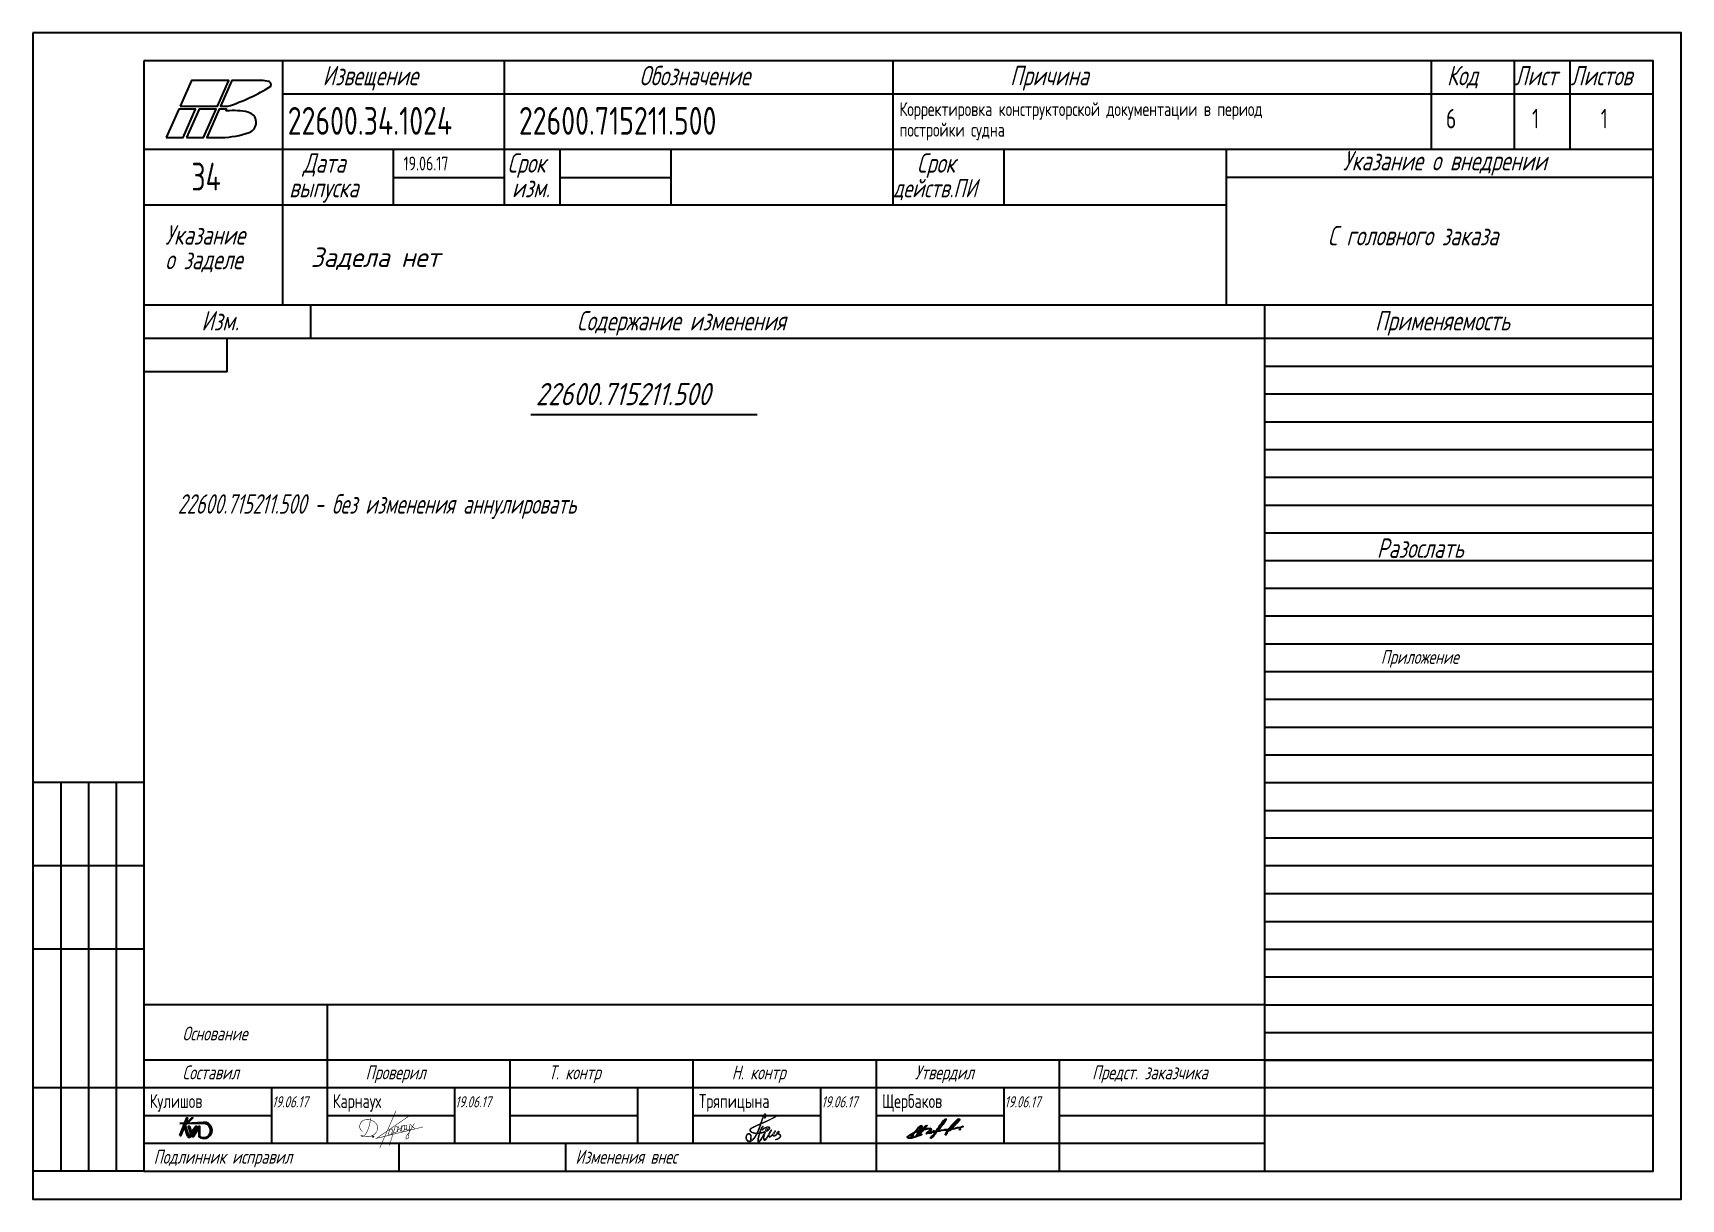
# Model space of a CAD drawing. Extents: x 767253 to 841503, y -433289 to -380789.
import ezdxf

# ---------------------------------------------------------------- set-up
doc = ezdxf.new("R2010")
doc.units = 0
doc.header["$LTSCALE"] = 25
doc.linetypes.add('K5LT32769', pattern=[0])
doc.layers.get('0').update_dxf_attribs({"linetype": 'CONTINUOUS'})
for name, color, linetype in [('-1104', 7, 'CONTINUOUS'), ('DIM', 4, 'CONTINUOUS'), ('Frame', 6, 'CONTINUOUS'), ('IZV', 7, 'CONTINUOUS')]:
    doc.layers.add(name, color=color, linetype=linetype)
doc.layers.add('CONTOUR', color=1, linetype='CONTINUOUS', true_color=0xff0000)
doc.styles.add('PB_TEXT', font='romans.shx', dxfattribs={"width": 0.7, "oblique": 15})
doc.styles.add('ИЗВ', font='eskd_win.shx', dxfattribs={"height": 3})

msp = doc.modelspace()

# ---------------------------------------------------------------- texts
at = {"layer": '-1104', "style": 'PB_TEXT', "oblique": 15}
for s, height, width, p in [('Задела нет', 875, 0.9, (779768, -391322)), ('19.06.17', 500, 0.7, (778022, -429162)), ('19.06.17', 500, 0.7, (786272, -429162)), ('19.06.17', 500, 0.7, (802772, -429162)), ('19.06.17', 500, 0.7, (811022, -429162))]:
    msp.add_text(s, height=height, dxfattribs=dict(at, width=width)).set_placement(p)
at = {"layer": '-1104', "ltscale": 0.9, "style": 'PB_TEXT', "oblique": 15, "width": 0.65}
msp.add_text('22600.715211.500 - без изменения аннулировать', height=875, dxfattribs=at).set_placement((773773, -402432))
at = {"layer": 'Frame', "linetype": 'Continuous', "style": 'ИЗВ', "oblique": 15}
msp.add_text('22600.715211.500', height=1000, dxfattribs=at).set_placement((789905, -397548))

# ---------------------------------------------------------------- blocks, each defined once
blk = doc.blocks.new('Извещение 1 лист')
for points in [[(0, 210), (0, 0), (297, 0), (297, 210), (0, 210)], [(65, 184), (85, 184)], [(95, 184), (115, 184)], [(222, 149.99), (292, 149.99)], [(222, 144.99), (292, 144.99)], [(222, 139.99), (292, 139.99)], [(222, 134.99), (292, 134.99)], [(222, 129.99), (292, 129.99)], [(222, 124.99), (292, 124.99)], [(222, 120), (292, 119.99)], [(222, 115), (292, 115)], [(222, 110), (292, 110)], [(222, 105), (292, 105)], [(222, 100), (292, 100)], [(222, 95), (292, 95)], [(222, 90), (292, 90)], [(222, 85), (292, 85)], [(222, 80), (292, 80)], [(222, 75), (292, 75)], [(222, 70), (292, 70)], [(222, 55), (292, 55)], [(222, 50), (292, 50)], [(222, 45), (292, 45)], [(222, 40), (292, 40)], [(222, 35), (292, 35)], [(222, 30), (292, 30)], [(222, 25), (292, 25)]]:
    blk.add_lwpolyline(points)
at = {"layer": 'Frame'}
for points in [[(20, 205), (20, 5), (292, 5), (292, 205), (20, 205)], [(45, 161), (45, 205)], [(85, 179), (85, 205)], [(155, 179), (155, 205)], [(252, 189), (252, 205)], [(267, 189), (267, 205)], [(277, 189), (277, 205)], [(292, 199), (45, 199)], [(292, 189), (20, 189)], [(65, 179), (65, 189)], [(95, 179), (95, 189)], [(115, 179), (115, 189)], [(175, 179), (175, 189)], [(215, 189), (215, 161)], [(292, 184), (215, 184)], [(215, 179), (20, 179)], [(292, 161), (20, 161)], [(50, 161), (50, 155)], [(222, 5), (222, 161)], [(292, 155), (20, 155)], [(35, 149), (35, 155)], [(35, 149), (20, 149)], [(20, 75), (0, 75)], [(0, 75), (0, 5)], [(5, 75), (5, 5)], [(10, 75), (10, 5)], [(15, 75), (15, 5)], [(292, 65), (222, 65)], [(20, 60), (0, 60)], [(292, 60), (222, 60)], [(20, 45), (0, 45)], [(222, 35), (20, 35)], [(53, 35), (53, 10)], [(292, 25), (20, 25)], [(86, 10), (86, 25)], [(119, 10), (119, 25)], [(152, 5), (152, 25)], [(185, 5), (185, 25)], [(292, 20), (0, 20)], [(43, 20), (43, 10)], [(76, 10), (76, 20)], [(109, 10), (109, 20)], [(142, 10), (142, 20)], [(175, 10), (175, 20)], [(43, 15), (20, 15)], [(76, 15), (53, 15)], [(109, 15), (86, 15)], [(142, 15), (119, 15)], [(175, 15), (152, 15)], [(222, 15), (185, 15)], [(292, 15), (222, 15)], [(222, 10), (20, 10)], [(66, 5), (66, 10)], [(96, 5), (96, 10)], [(20, 5), (0, 5)]]:
    blk.add_lwpolyline(points, dxfattribs=at)
at = {"layer": 'IZV', "color": 7, "linetype": 'Continuous', "style": 'PB_TEXT', "oblique": 15, "width": 0.7}
for s, height, p in [('Извещение', 3.5, (52.2, 200.57)), ('Обозначение', 3.5, (109.27, 200.57)), ('Причина', 3.5, (176.09, 200.57)), ('Код', 3.5, (254.81, 200.57)), ('Лист', 3.5, (267, 200.57)), ('Листов', 3.5, (277.11, 200.57)), ('Дата', 3.5, (48.63, 184.84)), ('Срок', 3.5, (85.5, 184.84)), ('Срок', 3.5, (159.3, 184.84)), ('Указание о внедрении', 3.5, (236.09, 185.25)), ('выпуска', 3.5, (46.17, 180.4)), ('изм.', 3.5, (86.31, 180.4)), ('действ.ПИ', 3.3, (154.93, 180.4)), ('Указание', 3.5, (23.84, 171.89)), ('С головного заказа', 3.5, (233.34, 171.75)), ('о заделе', 3.5, (23.84, 167.45)), ('Изм.', 3.5, (30.35, 156.43)), ('Содержание изменения', 3.5, (98.02, 156.43)), ('Применяемость', 3.5, (241.84, 156.43)), ('Разослать', 3.5, (242.18, 115.47)), ('Приложение', 2.5, (242.9, 96.38)), ('Основание', 2.5, (26.94, 28.55)), ('Составил', 2.5, (26.94, 21.55)), ('Проверил', 2.5, (59.94, 21.55)), ('Т. контр', 2.5, (92.94, 21.55)), ('Н. контр', 2.5, (125.94, 21.55)), ('Утвердил', 2.5, (158.94, 21.55)), ('Предст. заказчика', 2.5, (190.87, 21.55)), ('Подлинник исправил', 2.5, (21.76, 6.36)), ('Изменения внес', 2.5, (97.76, 6.36))]:
    blk.add_text(s, height=height, dxfattribs=at).set_placement(p)
at = {"layer": 'IZV', "color": 6, "linetype": 'Continuous', "style": 'PB_TEXT', "oblique": 15, "width": 0.7}
for tag, p in [('ИЗВЕЩЕНИЕ', (45.91, 191.67)), ('ЧЕРТЕЖ', (87.57, 191.67))]:
    blk.add_attdef(tag, p, '', height=5, dxfattribs=at)
at = {"layer": 'IZV', "color": 2, "linetype": 'Continuous', "style": 'PB_TEXT', "oblique": 15, "width": 0.7}
for tag, p, height in [('ТЕКСТ', (156.16, 195.04), 2.5), ('КОД', (254.64, 192.83), 3.5), ('ЛИСТ', (270.13, 192.83), 3.5), ('ЛИСТОВ', (282.52, 192.83), 3.5), ('ТЕКСТ', (156.16, 191.33), 2.5), ('ДАТА', (66.78, 185.25), 2.5), ('ОТДЕЛ', (28.55, 181.63), 5), ('СОСТАВИЛ', (21.03, 16.39), 2.5), ('ПРОВЕРИЛ', (54.03, 16.39), 2.5), ('Н.КОНТР', (120.03, 16.39), 2.5), ('УТВЕРДИЛ', (153.03, 16.39), 2.5)]:
    blk.add_attdef(tag, p, '', height=height, dxfattribs=at)
at = {"layer": 'IZV', "color": 7, "linetype": 'Continuous', "style": 'PB_TEXT', "oblique": 15, "width": 0.7}
blk.add_attdef('ЗАДЕЛ', (47.28, 173.55), '', height=3.5, dxfattribs=at)
blk = doc.blocks.new('A$C33B61E6E')
at = {"ltscale": 0.01}
blk.add_hatch(color=256, dxfattribs=at).paths.add_polyline_path([(-5437, -127920), (-5446, -127920), (-5446, -127927), (-5437, -127927)])
at = {"ltscale": 0.01, "const_width": 10, "flags": 128}
for points in [[(-5012, -127439), (-5317, -128140)], [(-5490, -127572), (-5494, -127613), (-5498, -127649), (-5503, -127678), (-5508, -127704), (-5514, -127726), (-5520, -127745), (-5527, -127762), (-5533, -127777), (-5539, -127793), (-5545, -127807), (-5552, -127822), (-5558, -127835), (-5564, -127848), (-5571, -127860), (-5578, -127871), (-5585, -127880), (-5592, -127889), (-5599, -127897), (-5607, -127903), (-5615, -127909), (-5622, -127913), (-5630, -127916), (-5637, -127918), (-5643, -127918), (-5649, -127917), (-5655, -127915), (-5660, -127913), (-5663, -127910), (-5666, -127907), (-5668, -127904), (-5668, -127901), (-5667, -127900), (-5664, -127899), (-5659, -127899), (-5654, -127900), (-5647, -127901), (-5640, -127903), (-5633, -127906), (-5624, -127908), (-5616, -127911), (-5608, -127913), (-5600, -127915), (-5592, -127917), (-5585, -127919), (-5577, -127921), (-5569, -127923), (-5562, -127924), (-5555, -127925), (-5547, -127925), (-5540, -127925), (-5533, -127925), (-5525, -127925), (-5518, -127924), (-5510, -127922), (-5501, -127920), (-5492, -127917), (-5483, -127914), (-5473, -127910), (-5463, -127906), (-5453, -127901), (-5443, -127895), (-5433, -127889), (-5423, -127882), (-5413, -127875), (-5405, -127867), (-5396, -127858), (-5389, -127849), (-5382, -127840), (-5375, -127830), (-5370, -127820), (-5365, -127809), (-5361, -127798), (-5358, -127787), (-5356, -127775), (-5355, -127764), (-5355, -127752), (-5356, -127741), (-5358, -127729), (-5361, -127718), (-5365, -127707), (-5371, -127697), (-5377, -127687), (-5385, -127678), (-5393, -127669), (-5401, -127660), (-5410, -127652), (-5419, -127645), (-5428, -127638), (-5437, -127632), (-5445, -127627), (-5454, -127622), (-5463, -127618), (-5473, -127614), (-5483, -127611), (-5494, -127609), (-5506, -127607), (-5520, -127605), (-5534, -127604), (-5549, -127604), (-5564, -127605), (-5580, -127606), (-5595, -127609), (-5609, -127612), (-5622, -127617), (-5634, -127623), (-5644, -127630), (-5653, -127639), (-5662, -127648), (-5669, -127658), (-5675, -127669), (-5681, -127681), (-5686, -127694), (-5690, -127707), (-5693, -127721), (-5693, -127736), (-5691, -127752), (-5686, -127769), (-5676, -127788), (-5661, -127808), (-5641, -127829)], [(-5081, -127806), (-5085, -127796), (-5089, -127788), (-5093, -127783), (-5098, -127780), (-5102, -127779), (-5107, -127779), (-5111, -127780), (-5114, -127782), (-5117, -127783), (-5120, -127786), (-5122, -127788), (-5124, -127791), (-5125, -127793), (-5127, -127796), (-5128, -127799), (-5129, -127802), (-5131, -127806), (-5132, -127809), (-5133, -127812), (-5135, -127815), (-5136, -127819), (-5138, -127822), (-5139, -127825), (-5140, -127828), (-5141, -127831), (-5142, -127833), (-5143, -127836), (-5144, -127838), (-5144, -127840), (-5145, -127842), (-5146, -127845), (-5146, -127847), (-5147, -127850), (-5147, -127852), (-5148, -127855), (-5148, -127858), (-5148, -127860), (-5149, -127863), (-5149, -127866), (-5149, -127868), (-5149, -127871), (-5149, -127874), (-5149, -127876), (-5148, -127879), (-5147, -127881), (-5146, -127883), (-5144, -127884), (-5142, -127886), (-5139, -127887), (-5136, -127888), (-5133, -127889), (-5130, -127889), (-5126, -127889), (-5123, -127889), (-5119, -127889), (-5116, -127888), (-5112, -127887), (-5109, -127886), (-5107, -127884), (-5104, -127883), (-5102, -127881), (-5100, -127879), (-5098, -127877), (-5096, -127876), (-5095, -127874), (-5094, -127872), (-5093, -127870), (-5092, -127868), (-5091, -127865), (-5090, -127863), (-5090, -127861), (-5089, -127859), (-5088, -127856), (-5087, -127854), (-5087, -127851), (-5086, -127848), (-5085, -127845), (-5084, -127842), (-5084, -127838), (-5083, -127834), (-5082, -127829), (-5082, -127824), (-5081, -127818), (-5081, -127811), (-5080, -127803), (-5079, -127795), (-5077, -127784), (-5075, -127772)], [(-5025, -127734), (-5135, -128090)], [(-5031, -127747), (-5025, -127742), (-5020, -127739), (-5015, -127736), (-5011, -127733), (-5007, -127732), (-5003, -127731), (-5000, -127730), (-4997, -127730), (-4995, -127731), (-4992, -127731), (-4990, -127733), (-4988, -127734), (-4987, -127736), (-4985, -127738), (-4984, -127740), (-4982, -127743), (-4981, -127745), (-4980, -127748), (-4979, -127751), (-4978, -127753), (-4977, -127756), (-4977, -127759), (-4977, -127762), (-4976, -127765), (-4977, -127769), (-4977, -127772), (-4977, -127776), (-4978, -127779), (-4978, -127783), (-4979, -127786), (-4980, -127790), (-4980, -127793), (-4981, -127797), (-4982, -127800), (-4982, -127803), (-4983, -127806), (-4983, -127809), (-4984, -127812), (-4985, -127815), (-4987, -127817), (-4988, -127820), (-4990, -127822), (-4991, -127824), (-4993, -127826), (-4995, -127828), (-4997, -127830), (-4999, -127832), (-5001, -127833), (-5003, -127835), (-5005, -127836), (-5006, -127837), (-5008, -127839), (-5010, -127840), (-5012, -127841), (-5015, -127842), (-5017, -127843), (-5020, -127843), (-5024, -127844), (-5028, -127844), (-5032, -127844), (-5037, -127842), (-5042, -127840), (-5048, -127837), (-5054, -127833)], [(-4963, -127728), (-4983, -127841)], [(-4973, -127784), (-4920, -127775)], [(-4909, -127718), (-4926, -127832)], [(-4845, -127737), (-4849, -127726), (-4853, -127719), (-4857, -127714), (-4862, -127711), (-4866, -127709), (-4871, -127709), (-4875, -127710), (-4878, -127712), (-4881, -127714), (-4884, -127716), (-4886, -127719), (-4888, -127721), (-4889, -127724), (-4891, -127727), (-4892, -127730), (-4893, -127733), (-4895, -127736), (-4896, -127739), (-4898, -127743), (-4899, -127746), (-4901, -127749), (-4902, -127752), (-4903, -127756), (-4904, -127758), (-4905, -127761), (-4906, -127764), (-4907, -127766), (-4908, -127768), (-4908, -127771), (-4909, -127773), (-4910, -127775), (-4910, -127778), (-4911, -127780), (-4911, -127783), (-4912, -127785), (-4912, -127788), (-4913, -127791), (-4913, -127794), (-4913, -127796), (-4913, -127799), (-4913, -127802), (-4913, -127804), (-4913, -127807), (-4912, -127809), (-4911, -127811), (-4910, -127813), (-4908, -127815), (-4906, -127817), (-4903, -127818), (-4900, -127819), (-4897, -127819), (-4894, -127820), (-4890, -127820), (-4887, -127820), (-4883, -127819), (-4880, -127818), (-4877, -127818), (-4874, -127816), (-4871, -127815), (-4868, -127813), (-4866, -127812), (-4864, -127810), (-4862, -127808), (-4861, -127806), (-4859, -127804), (-4858, -127802), (-4857, -127800), (-4856, -127798), (-4855, -127796), (-4854, -127794), (-4854, -127792), (-4853, -127789), (-4852, -127787), (-4851, -127784), (-4851, -127782), (-4850, -127779), (-4849, -127776), (-4848, -127772), (-4848, -127768), (-4847, -127764), (-4847, -127760), (-4846, -127754), (-4845, -127749), (-4845, -127742), (-4844, -127734), (-4843, -127725), (-4841, -127715), (-4839, -127703)], [(-4846, -127759), (-4848, -127769), (-4849, -127777), (-4849, -127783), (-4848, -127788), (-4846, -127791), (-4844, -127793), (-4841, -127794), (-4839, -127795), (-4837, -127795), (-4835, -127796), (-4833, -127796), (-4832, -127796), (-4830, -127796), (-4829, -127795), (-4828, -127795), (-4827, -127794), (-4826, -127792), (-4826, -127790), (-4825, -127788), (-4823, -127785), (-4822, -127781), (-4821, -127776), (-4819, -127769), (-4817, -127762)], [(-4749, -127692), (-4757, -127774), (-4764, -127836), (-4770, -127882), (-4775, -127914), (-4778, -127935), (-4781, -127947), (-4783, -127953), (-4785, -127957), (-4788, -127959), (-4790, -127961), (-4792, -127963), (-4795, -127964), (-4797, -127965), (-4800, -127966), (-4802, -127966), (-4805, -127966), (-4808, -127966), (-4810, -127966), (-4813, -127965), (-4815, -127964), (-4817, -127963), (-4819, -127961), (-4821, -127959), (-4822, -127957), (-4823, -127955), (-4824, -127952), (-4824, -127948), (-4824, -127945), (-4824, -127941), (-4823, -127937), (-4823, -127933), (-4821, -127929), (-4820, -127924), (-4819, -127920), (-4817, -127915), (-4815, -127911), (-4813, -127906), (-4810, -127901), (-4807, -127897), (-4804, -127893), (-4801, -127889), (-4797, -127885), (-4794, -127882), (-4790, -127878), (-4786, -127874), (-4782, -127869), (-4778, -127865), (-4774, -127859), (-4770, -127853), (-4766, -127845), (-4759, -127834), (-4750, -127818), (-4737, -127796), (-4720, -127767), (-4697, -127728), (-4667, -127680)], [(-4811, -127703), (-4812, -127714), (-4812, -127724), (-4813, -127734), (-4814, -127743), (-4815, -127751), (-4816, -127759), (-4817, -127766), (-4817, -127772), (-4817, -127777), (-4816, -127781), (-4815, -127785), (-4813, -127788), (-4812, -127790), (-4809, -127792), (-4807, -127793), (-4804, -127795), (-4801, -127796), (-4798, -127796), (-4795, -127797), (-4791, -127797), (-4788, -127797), (-4785, -127796), (-4782, -127796), (-4779, -127794), (-4776, -127793), (-4773, -127791), (-4771, -127789), (-4769, -127786), (-4767, -127783), (-4765, -127779), (-4764, -127775), (-4762, -127770), (-4760, -127764), (-4758, -127758), (-4756, -127750), (-4755, -127742), (-4753, -127732), (-4751, -127720), (-4750, -127707), (-4749, -127692)], [(-4739, -127690), (-4737, -127695), (-4735, -127699), (-4733, -127702), (-4732, -127705), (-4730, -127708), (-4728, -127710), (-4726, -127712), (-4724, -127714), (-4722, -127716), (-4721, -127718), (-4719, -127720), (-4717, -127722), (-4716, -127723), (-4714, -127725), (-4712, -127727), (-4710, -127729), (-4708, -127731), (-4706, -127732), (-4704, -127734), (-4702, -127736), (-4700, -127738), (-4698, -127739), (-4696, -127741), (-4694, -127742), (-4692, -127744), (-4691, -127745), (-4689, -127747), (-4687, -127748), (-4685, -127749), (-4683, -127751), (-4681, -127752), (-4679, -127754), (-4677, -127756), (-4674, -127757), (-4671, -127759), (-4668, -127761), (-4665, -127763), (-4661, -127765), (-4657, -127767), (-4654, -127769)], [(-5083, -127830), (-5085, -127840), (-5086, -127848), (-5086, -127854), (-5085, -127859), (-5083, -127862), (-5081, -127864), (-5078, -127865), (-5076, -127866), (-5074, -127866), (-5072, -127867), (-5070, -127867), (-5069, -127867), (-5067, -127867), (-5066, -127866), (-5065, -127866), (-5064, -127865), (-5064, -127863), (-5063, -127861), (-5062, -127859), (-5061, -127856), (-5059, -127852), (-5058, -127847), (-5056, -127840), (-5054, -127833)]]:
    blk.add_lwpolyline(points, dxfattribs=at)
at = {"const_width": 10, "flags": 128}
blk.add_lwpolyline([(-4751, -127526), (-5379, -127956), (-4505, -127741)], dxfattribs=at)
at = {"ltscale": 0.01, "flags": 128}
blk.add_lwpolyline([(-5446, -127920), (-5437, -127920), (-5437, -127927), (-5446, -127927)], close=True, dxfattribs=at)
blk = doc.blocks.new('A$C6B777DEB')
at = {"linetype": 'Continuous'}
h = blk.add_hatch(color=7, dxfattribs=at)
h.paths.add_polyline_path([(0.395, 0.182), (0.445, 0.188), (0.455, 0.195), (0.478, 0.195), (0.485, 0.202), (0.498, 0.202), (0.558, 0.208), (0.567, 0.193), (0.532, 0.148), (0.467, 0.093), (0.472, 0.082), (0.482, 0.085), (0.522, 0.112), (0.532, 0.095), (0.568, 0.095), (0.625, 0.128), (0.635, 0.115), (0.655, 0.115), (0.685, 0.128), (0.69, 0.12), (0.68, 0.107), (0.635, 0.052), (0.587, 0.013), (0.563, -0.02), (0.567, -0.028), (0.575, -0.028), (0.633, 0.027), (0.667, 0.073), (0.703, 0.127), (0.722, 0.138), (0.775, 0.142), (0.828, 0.162), (0.888, 0.168), (0.99, 0.173), (0.97, 0.137), (0.923, 0.063), (0.928, 0.058), (0.938, 0.058), (0.943, 0.073), (0.957, 0.087), (0.963, 0.11), (0.988, 0.145), (1.048, 0.168), (1.068, 0.182), (1.123, 0.203), (1.118, 0.208), (1.068, 0.192), (1.048, 0.178), (0.998, 0.158), (0.997, 0.163), (1.012, 0.185), (1.068, 0.215), (1.115, 0.252), (1.227, 0.363), (1.263, 0.41), (1.267, 0.433), (1.258, 0.438), (1.228, 0.438), (1.185, 0.398), (1.07, 0.28), (1.008, 0.197), (1.029, 0.209), (1.037, 0.22), (1.113, 0.313), (1.235, 0.432), (1.248, 0.435), (1.26, 0.43), (1.253, 0.41), (1.157, 0.307), (1.152, 0.295), (1.075, 0.228), (1.052, 0.215), (1.038, 0.205), (1.027, 0.205), (1.029, 0.208), (1.008, 0.197), (1.002, 0.188), (0.962, 0.182), (0.912, 0.182), (0.895, 0.175), (0.835, 0.172), (0.782, 0.152), (0.72, 0.147), (0.725, 0.155), (0.783, 0.203), (0.86, 0.31), (0.94, 0.433), (0.928, 0.438), (0.918, 0.432), (0.853, 0.37), (0.8, 0.293), (0.767, 0.233), (0.743, 0.207), (0.712, 0.152), (0.668, 0.128), (0.643, 0.127), (0.65, 0.153), (0.642, 0.155), (0.585, 0.108), (0.548, 0.098), (0.537, 0.103), (0.537, 0.113), (0.58, 0.167), (0.572, 0.172), (0.563, 0.163), (0.563, 0.157), (0.525, 0.122), (0.52, 0.127), (0.57, 0.18), (0.577, 0.203), (0.565, 0.212), (0.505, 0.212), (0.418, 0.192), (0.413, 0.197), (0.477, 0.277), (0.475, 0.285), (0.455, 0.278), (0.428, 0.252), (0.37, 0.197), (0.358, 0.178), (0.318, 0.168), (0.317, 0.177), (0.333, 0.2), (0.333, 0.21), (0.35, 0.233), (0.357, 0.27), (0.348, 0.278), (0.332, 0.275), (0.305, 0.258), (0.267, 0.227), (0.207, 0.157), (0.158, 0.105), (0.062, 0.052), (0, 0), (0.012, -0.018), (0.052, -0.025), (0.132, -0.015), (0.152, -0.005), (0.182, -0.002), (0.188, 0.005), (0.302, 0.042), (0.353, 0.067), (0.342, 0.068), (0.248, 0.032), (0.208, 0.015), (0.098, -0.015), (0.028, -0.015), (0.013, -0.007), (0.013, 0.003), (0.032, 0.022), (0.038, 0.022), (0.045, 0.032), (0.098, 0.065), (0.142, 0.088), (0.143, 0.083), (0.103, 0.03), (0.1, 0.003), (0.108, 0.002), (0.12, 0.013), (0.13, 0.037), (0.14, 0.043), (0.137, 0.057), (0.143, 0.07), (0.182, 0.112), (0.255, 0.142), (0.29, 0.147), (0.227, 0.047), (0.232, 0.035), (0.258, 0.048), (0.292, 0.078), (0.3, 0.077), (0.298, 0.062), (0.303, 0.067), (0.303, 0.083), (0.373, 0.153)])
h.paths.add_polyline_path([(0.302, 0.162), (0.275, 0.155), (0.218, 0.132), (0.197, 0.132), (0.223, 0.163), (0.288, 0.235), (0.335, 0.268), (0.347, 0.263), (0.347, 0.253), (0.34, 0.237), (0.307, 0.18)], flags=16)
h.paths.add_polyline_path([(0.342, 0.165), (0.343, 0.16), (0.298, 0.092), (0.252, 0.055), (0.247, 0.058), (0.308, 0.158)], flags=16)
h.paths.add_polyline_path([(0.362, 0.172), (0.372, 0.175), (0.377, 0.17), (0.342, 0.132), (0.337, 0.135)], flags=17)
h.paths.add_polyline_path([(0.377, 0.19), (0.432, 0.245), (0.437, 0.24), (0.395, 0.185), (0.38, 0.185)], flags=16)
h.paths.add_polyline_path([(0.74, 0.178), (0.743, 0.19), (0.757, 0.2), (0.767, 0.22), (0.86, 0.363), (0.915, 0.422), (0.92, 0.413), (0.873, 0.347), (0.85, 0.317), (0.823, 0.27), (0.81, 0.26), (0.79, 0.227)], flags=16)
for points in [[(1.275, 0.228), (1.358, 0.255), (1.338, 0.258), (1.278, 0.238), (1.238, 0.235), (1.232, 0.228), (1.222, 0.232), (1.158, 0.218), (1.152, 0.212), (1.132, 0.212), (1.13, 0.205), (1.168, 0.208), (1.192, 0.218)], [(1.293, 0.19), (1.288, 0.195), (1.267, 0.18), (1.267, 0.168)]]:
    blk.add_hatch(color=256, dxfattribs=at).paths.add_polyline_path(points)
at = {"color": 7}
for points in [[(0.567, -0.028), (0.563, -0.02), (0.587, 0.013), (0.635, 0.052), (0.68, 0.107), (0.69, 0.12), (0.685, 0.128), (0.655, 0.115), (0.635, 0.115), (0.625, 0.128), (0.568, 0.095), (0.532, 0.095), (0.522, 0.112), (0.482, 0.085), (0.472, 0.082), (0.467, 0.093), (0.532, 0.148), (0.567, 0.193), (0.558, 0.208), (0.498, 0.202), (0.485, 0.202), (0.478, 0.195), (0.455, 0.195), (0.445, 0.188), (0.395, 0.182), (0.373, 0.153), (0.303, 0.083), (0.303, 0.067), (0.298, 0.062), (0.3, 0.077), (0.292, 0.078), (0.258, 0.048), (0.232, 0.035), (0.227, 0.047), (0.29, 0.147), (0.255, 0.142), (0.182, 0.112), (0.143, 0.07), (0.137, 0.057), (0.14, 0.043), (0.13, 0.037), (0.12, 0.013), (0.108, 0.002), (0.1, 0.003), (0.103, 0.03), (0.143, 0.083), (0.142, 0.088), (0.098, 0.065), (0.045, 0.032), (0.038, 0.022), (0.032, 0.022), (0.013, 0.003), (0.013, -0.007), (0.028, -0.015), (0.098, -0.015), (0.208, 0.015), (0.248, 0.032), (0.342, 0.068), (0.353, 0.067), (0.302, 0.042), (0.188, 0.005), (0.182, -0.002), (0.152, -0.005), (0.132, -0.015), (0.052, -0.025), (0.012, -0.018), (0, 0), (0.062, 0.052), (0.158, 0.105), (0.207, 0.157), (0.267, 0.227), (0.305, 0.258), (0.332, 0.275), (0.348, 0.278), (0.357, 0.27), (0.35, 0.233), (0.333, 0.21), (0.333, 0.2), (0.317, 0.177), (0.318, 0.168), (0.358, 0.178), (0.37, 0.197), (0.428, 0.252), (0.455, 0.278), (0.475, 0.285), (0.477, 0.277), (0.413, 0.197), (0.418, 0.192), (0.505, 0.212), (0.565, 0.212), (0.577, 0.203), (0.57, 0.18), (0.52, 0.127), (0.525, 0.122), (0.563, 0.157), (0.563, 0.163), (0.572, 0.172), (0.58, 0.167), (0.537, 0.113), (0.537, 0.103), (0.548, 0.098), (0.585, 0.108), (0.642, 0.155), (0.65, 0.153), (0.643, 0.127), (0.668, 0.128), (0.712, 0.152), (0.743, 0.207), (0.767, 0.233), (0.8, 0.293), (0.853, 0.37), (0.918, 0.432), (0.928, 0.438), (0.94, 0.433), (0.86, 0.31), (0.783, 0.203), (0.725, 0.155), (0.72, 0.147), (0.782, 0.152), (0.835, 0.172), (0.895, 0.175), (0.912, 0.182), (0.962, 0.182), (1.002, 0.188), (1.07, 0.28), (1.185, 0.398), (1.228, 0.438), (1.258, 0.438), (1.267, 0.433), (1.263, 0.41), (1.227, 0.363), (1.115, 0.252), (1.068, 0.215), (1.012, 0.185), (0.997, 0.163), (0.998, 0.158), (1.048, 0.178), (1.068, 0.192), (1.118, 0.208), (1.123, 0.203), (1.068, 0.182), (1.048, 0.168), (0.988, 0.145), (0.963, 0.11), (0.957, 0.087), (0.943, 0.073), (0.938, 0.058), (0.928, 0.058), (0.923, 0.063), (0.97, 0.137), (0.99, 0.173), (0.888, 0.168), (0.828, 0.162), (0.775, 0.142), (0.722, 0.138), (0.703, 0.127), (0.667, 0.073), (0.633, 0.027), (0.575, -0.028), (0.567, -0.028)], [(0.74, 0.178), (0.79, 0.227), (0.81, 0.26), (0.823, 0.27), (0.85, 0.317), (0.873, 0.347), (0.92, 0.413), (0.915, 0.422), (0.86, 0.363), (0.767, 0.22), (0.757, 0.2), (0.743, 0.19), (0.74, 0.178)], [(1.027, 0.205), (1.038, 0.205), (1.052, 0.215), (1.075, 0.228), (1.152, 0.295), (1.157, 0.307), (1.253, 0.41), (1.26, 0.43), (1.248, 0.435), (1.235, 0.432), (1.113, 0.313), (1.037, 0.22), (1.027, 0.205)], [(0.197, 0.132), (0.218, 0.132), (0.275, 0.155), (0.302, 0.162), (0.307, 0.18), (0.34, 0.237), (0.347, 0.253), (0.347, 0.263), (0.335, 0.268), (0.288, 0.235), (0.223, 0.163), (0.197, 0.132)], [(0.247, 0.058), (0.252, 0.055), (0.298, 0.092), (0.343, 0.16), (0.342, 0.165), (0.308, 0.158), (0.247, 0.058)], [(0.337, 0.135), (0.342, 0.132), (0.377, 0.17), (0.372, 0.175), (0.362, 0.172), (0.337, 0.135)], [(0.38, 0.185), (0.395, 0.185), (0.437, 0.24), (0.432, 0.245), (0.377, 0.19), (0.38, 0.185)], [(1.13, 0.205), (1.132, 0.212), (1.152, 0.212), (1.158, 0.218), (1.222, 0.232), (1.232, 0.228), (1.238, 0.235), (1.278, 0.238), (1.338, 0.258), (1.358, 0.255), (1.275, 0.228), (1.192, 0.218), (1.168, 0.208), (1.13, 0.205)], [(1.267, 0.168), (1.267, 0.18), (1.288, 0.195), (1.293, 0.19), (1.267, 0.168)]]:
    blk.add_lwpolyline(points, close=True, dxfattribs=at)
at = {"color": 7, "elevation": 23622}
blk.add_lwpolyline([(1.045, 0.217), (1.002, 0.193), (1.048, 0.22), (1.045, 0.217)], close=True, dxfattribs=at)
blk = doc.blocks.new('PB_logo')
at = {"color": 7}
for points in [[(2890, 6537), (10683, 6537), (13048, 11886), (5256, 11886)], [(0, 0), (3530, 0), (6143, 5908), (2612, 5908)], [(4262, 0), (7792, 0), (10405, 5908), (6875, 5908)]]:
    blk.add_lwpolyline(points, close=True, dxfattribs=at)
blk.add_lwpolyline([(20209, 11886), (13707, 11886), (11341, 6537), (12851, 6537, 0.0624731), (21789, 10695, 0.4723439), (21374, 11684, 0.0862257), (19681, 11886)], format="xyb", dxfattribs=at)
blk.add_lwpolyline([(17051, 5307, 0.0798931), (12665, 5564, -0.8582878), (12575, 5908), (11064, 5908), (8451, 0), (11581, 0, 0.0767028), (17313, 1095, 0.7530459)], format="xyb", close=True, dxfattribs=at)

# ---------------------------------------------------------------- linework, layer by layer
at = {"layer": '-1104'}
msp.add_line((789678, -397964), (799885, -397964), dxfattribs=at)
at = {"layer": 'CONTOUR', "color": 7, "linetype": 'K5LT32769', "const_width": 36}
for points in [[(799942, -430735), (799930, -430728), (799926, -430728), (799923, -430721), (799917, -430717), (799917, -430713), (799913, -430711), (799909, -430700), (799904, -430690), (799904, -430683), (799902, -430681), (799902, -430664), (799904, -430662), (799904, -430645), (799902, -430643), (799902, -430628), (799906, -430620), (799902, -430610), (799906, -430597), (799908, -430595), (799908, -430587), (799909, -430586), (799909, -430578), (799913, -430570), (799911, -430565), (799913, -430563), (799913, -430549), (799917, -430544), (799917, -430534), (799921, -430525), (799921, -430517), (799925, -430509), (799925, -430500), (799927, -430498), (799927, -430490), (799929, -430483), (799932, -430479), (799932, -430471), (799934, -430469), (799934, -430460), (799936, -430458), (799936, -430448), (799940, -430445), (799940, -430437), (799948, -430424), (799948, -430408), (799953, -430403), (799953, -430399), (799957, -430395), (799959, -430378), (799965, -430372), (799965, -430363), (799967, -430361), (799967, -430343), (799968, -430341), (799960, -430343), (799958, -430341), (799935, -430341), (799933, -430343), (799918, -430343), (799916, -430344), (799899, -430344), (799895, -430343), (799887, -430347), (799883, -430363), (799877, -430368), (799877, -430372), (799871, -430380), (799871, -430383), (799864, -430393), (799862, -430401), (799856, -430404), (799856, -430410), (799845, -430427), (799837, -430441), (799837, -430445), (799829, -430450), (799829, -430454), (799822, -430462), (799820, -430467), (799812, -430477), (799810, -430485), (799799, -430496), (799799, -430500), (799789, -430511), (799787, -430517), (799780, -430526), (799780, -430532), (799765, -430547), (799761, -430555), (799740, -430576), (799725, -430593), (799725, -430597), (799714, -430607), (799710, -430607), (799704, -430620), (799693, -430628), (799689, -430628), (799679, -430643), (799666, -430651), (799665, -430655), (799655, -430657), (799642, -430669), (799623, -430678), (799611, -430688), (799604, -430689), (799590, -430699), (799581, -430699), (799575, -430701), (799562, -430712), (799552, -430710), (799546, -430709), (799544, -430710), (799537, -430710), (799535, -430712), (799527, -430712), (799522, -430716), (799512, -430716), (799506, -430714), (799495, -430720), (799482, -430710), (799466, -430709), (799445, -430695), (799444, -430690), (799436, -430682), (799432, -430682), (799418, -430668), (799418, -430662), (799406, -430648), (799393, -430633), (799393, -430626), (799385, -430608), (799385, -430601), (799383, -430595), (799378, -430589), (799378, -430582), (799376, -430574), (799372, -430570), (799374, -430567), (799370, -430557), (799370, -430546), (799368, -430544), (799368, -430530), (799370, -430528), (799368, -430521), (799370, -430519), (799370, -430507), (799372, -430506), (799372, -430483), (799376, -430475), (799376, -430467), (799380, -430460), (799381, -430450), (799387, -430441), (799387, -430435), (799391, -430433), (799391, -430425), (799395, -430418), (799397, -430408), (799410, -430387), (799423, -430368), (799443, -430354), (799457, -430343), (799483, -430335), (799489, -430331), (799516, -430331), (799518, -430333), (799525, -430333), (799539, -430339), (799541, -430343), (799544, -430343), (799550, -430348), (799558, -430350), (799565, -430358), (799571, -430358), (799582, -430370), (799595, -430387), (799597, -430397), (799606, -430410), (799610, -430424), (799612, -430425), (799612, -430448), (799616, -430450), (799618, -430460), (799616, -430467), (799618, -430475), (799612, -430479), (799616, -430485), (799616, -430507), (799614, -430509), (799614, -430540), (799616, -430544), (799612, -430547), (799610, -430578), (799604, -430586), (799603, -430601), (799601, -430603), (799601, -430622), (799593, -430628), (799593, -430639), (799598, -430646), (799605, -430642), (799611, -430642), (799623, -430627), (799630, -430627), (799631, -430622), (799638, -430617), (799644, -430617), (799644, -430612), (799655, -430604), (799661, -430602), (799674, -430587), (799678, -430587), (799684, -430581), (799687, -430581), (799712, -430558), (799718, -430556), (799723, -430549), (799725, -430542), (799740, -430525), (799749, -430507), (799768, -430488), (799768, -430485), (799776, -430475), (799780, -430467), (799789, -430456), (799795, -430448), (799795, -430445), (799805, -430431), (799807, -430416), (799813, -430413), (799820, -430401), (799828, -430393), (799837, -430370), (799845, -430361), (799845, -430357), (799848, -430353), (799844, -430348), (799827, -430348), (799825, -430346), (799809, -430346), (799800, -430343), (799785, -430343), (799781, -430341), (799777, -430343), (799771, -430339), (799766, -430341), (799754, -430333), (799735, -430329), (799733, -430327), (799726, -430327), (799720, -430329), (799718, -430327), (799705, -430327), (799691, -430322), (799687, -430318), (799678, -430316), (799674, -430310), (799672, -430312), (799666, -430312), (799663, -430306), (799659, -430306), (799657, -430302), (799645, -430301), (799642, -430297), (799628, -430293), (799624, -430289), (799621, -430289), (799606, -430277), (799606, -430273), (799596, -430266), (799588, -430266), (799563, -430242), (799563, -430239), (799551, -430227), (799551, -430221), (799547, -430220), (799540, -430199), (799540, -430185), (799538, -430183), (799538, -430174), (799540, -430172), (799540, -430164), (799545, -430157), (799549, -430145), (799576, -430119), (799583, -430110), (799588, -430110), (799594, -430104), (799598, -430104), (799602, -430100), (799611, -430098), (799619, -430091), (799626, -430089), (799638, -430079), (799645, -430078), (799649, -430072), (799657, -430072), (799659, -430068), (799663, -430068), (799670, -430060), (799674, -430060), (799687, -430053), (799695, -430045), (799703, -430043), (799706, -430037), (799712, -430037), (799716, -430034), (799735, -430030), (799745, -430022), (799748, -430022), (799750, -430018), (799762, -430017), (799764, -430018), (799771, -430015), (799783, -430003), (799804, -429996), (799823, -429986), (799830, -429984), (799840, -429976), (799848, -429976), (799851, -429973), (799863, -429969), (799867, -429965), (799886, -429961), (799893, -429954), (799899, -429950), (799910, -429948), (799930, -429936), (799933, -429938), (799941, -429933), (799949, -429931), (799954, -429925), (799962, -429925), (799979, -429915), (799987, -429915), (800004, -429904), (800017, -429900), (800027, -429895), (800033, -429886), (800033, -429867), (800039, -429863), (800041, -429854), (800047, -429842), (800047, -429834), (800051, -429827), (800051, -429819), (800054, -429815), (800054, -429812), (800060, -429804), (800060, -429798), (800066, -429793), (800066, -429785), (800070, -429777), (800070, -429768), (800075, -429758), (800075, -429751), (800079, -429743), (800081, -429733), (800085, -429732), (800085, -429724), (800089, -429716), (800089, -429711), (800092, -429707), (800096, -429695), (800096, -429688), (800100, -429686), (800102, -429669), (800110, -429659), (800112, -429651), (800115, -429650), (800115, -429642), (800125, -429621), (800127, -429608), (800131, -429606), (800133, -429596), (800138, -429590), (800142, -429575), (800152, -429560), (800157, -429545), (800161, -429541), (800163, -429531), (800171, -429522), (800173, -429516), (800176, -429514), (800178, -429505), (800188, -429491), (800188, -429486), (800195, -429476), (800199, -429465), (800215, -429450), (800227, -429443), (800236, -429445), (800246, -429448), (800262, -429470), (800264, -429478), (800268, -429482), (800270, -429493), (800272, -429495), (800272, -429507), (800274, -429508), (800274, -429518), (800276, -429520), (800276, -429539), (800277, -429541), (800277, -429554), (800274, -429564), (800274, -429579), (800272, -429581), (800272, -429589), (800268, -429596), (800268, -429608), (800260, -429629), (800244, -429645), (800235, -429647), (800227, -429650), (800219, -429650), (800203, -429636), (800201, -429627), (800203, -429619), (800201, -429617), (800201, -429602), (800203, -429596), (800207, -429594), (800208, -429589), (800217, -429589), (800220, -429592), (800224, -429606), (800227, -429612), (800233, -429612), (800232, -429610), (800237, -429606), (800237, -429596), (800241, -429594), (800241, -429581), (800239, -429579), (800239, -429571), (800241, -429569), (800241, -429562), (800243, -429560), (800243, -429541), (800247, -429531), (800241, -429526), (800237, -429503), (800231, -429494), (800217, -429504), (800213, -429510), (800213, -429518), (800211, -429524), (800205, -429529), (800203, -429537), (800197, -429545), (800196, -429549), (800192, -429550), (800192, -429554), (800184, -429562), (800184, -429566), (800178, -429571), (800178, -429579), (800173, -429592), (800171, -429602), (800161, -429611), (800161, -429621), (800153, -429632), (800152, -429640), (800144, -429651), (800144, -429661), (800138, -429667), (800138, -429671), (800134, -429672), (800133, -429684), (800125, -429703), (800125, -429709), (800121, -429712), (800117, -429732), (800112, -429745), (800108, -429749), (800108, -429756), (800106, -429758), (800106, -429770), (800100, -429779), (800094, -429794), (800091, -429813), (800089, -429821), (800085, -429825), (800085, -429836), (800079, -429854), (800075, -429855), (800075, -429863), (800072, -429873), (800080, -429874), (800088, -429870), (800093, -429870), (800111, -429858), (800114, -429858), (800124, -429851), (800132, -429851), (800139, -429847), (800145, -429847), (800156, -429839), (800160, -429839), (800164, -429835), (800177, -429832), (800181, -429828), (800193, -429824), (800210, -429816), (800221, -429813), (800225, -429809), (800229, -429809), (800233, -429805), (800242, -429805), (800252, -429799), (800255, -429793), (800267, -429793), (800273, -429788), (800276, -429788), (800282, -429782), (800292, -429780), (800299, -429776), (800305, -429776), (800311, -429771), (800328, -429767), (800330, -429763), (800336, -429763), (800337, -429759), (800341, -429759), (800355, -429750), (800362, -429750), (800368, -429746), (800377, -429744), (800387, -429736), (800397, -429736), (800404, -429729), (800410, -429729), (800414, -429725), (800418, -429725), (800425, -429719), (800442, -429717), (800444, -429719), (800447, -429718), (800447, -429711), (800450, -429708), (800461, -429704), (800475, -429698), (800490, -429687), (800496, -429687), (800501, -429681), (800520, -429671), (800524, -429668), (800534, -429668), (800545, -429658), (800549, -429658), (800551, -429654), (800562, -429652), (800568, -429645), (800578, -429645), (800585, -429637), (800595, -429637), (800602, -429635), (800605, -429629), (800612, -429622), (800622, -429620), (800635, -429609), (800650, -429603), (800658, -429605), (800664, -429611), (800650, -429620), (800639, -429631), (800635, -429631), (800625, -429641), (800616, -429643), (800612, -429647), (800602, -429649), (800591, -429662), (800574, -429664), (800566, -429668), (800549, -429683), (800540, -429685), (800532, -429692), (800517, -429696), (800511, -429694), (800510, -429699), (800503, -429706), (800492, -429708), (800488, -429713), (800473, -429717), (800461, -429729), (800456, -429729), (800452, -429732), (800442, -429732), (800431, -429740), (800425, -429740), (800412, -429752), (800395, -429753), (800387, -429755), (800376, -429767), (800366, -429769), (800351, -429780), (800345, -429780), (800341, -429784), (800330, -429788), (800324, -429792), (800315, -429793), (800307, -429801), (800294, -429805), (800290, -429809), (800284, -429809), (800280, -429813), (800269, -429813), (800257, -429822), (800254, -429822), (800244, -429830), (800236, -429832), (800231, -429830), (800221, -429837), (800212, -429843), (800202, -429845), (800193, -429853), (800187, -429853), (800183, -429856), (800168, -429858), (800154, -429870), (800149, -429870), (800137, -429877), (800132, -429877), (800128, -429881), (800116, -429883), (800109, -429885), (800103, -429891), (800088, -429895), (800078, -429900), (800071, -429908), (800066, -429913), (800056, -429926), (800056, -429930), (800052, -429932), (800049, -429943), (800047, -429945), (800047, -429958), (800045, -429966), (800033, -429977), (800031, -429993), (800026, -430004), (800024, -430016), (800020, -430019), (800020, -430029), (800016, -430035), (800014, -430046), (800009, -430054), (800005, -430063), (800005, -430073), (800001, -430082), (799997, -430084), (799997, -430092), (799993, -430099), (799991, -430109), (799988, -430119), (799978, -430128), (799978, -430139), (799970, -430153), (799969, -430168), (799965, -430174), (799967, -430178), (799959, -430187), (799959, -430191), (799953, -430199), (799951, -430210), (799942, -430225), (799936, -430241), (799932, -430244), (799932, -430256), (799930, -430261), (799923, -430271), (799917, -430279), (799917, -430292), (799908, -430309), (799909, -430316), (799916, -430316), (799918, -430314), (799924, -430316), (799931, -430308), (799933, -430312), (799943, -430312), (799950, -430314), (799952, -430312), (799968, -430312), (799971, -430308), (799979, -430308), (799984, -430303), (799982, -430300), (799984, -430298), (799982, -430296), (799988, -430286), (799991, -430273), (799997, -430261), (800003, -430256), (800005, -430250), (800003, -430242), (800005, -430241), (800005, -430233), (800009, -430231), (800012, -430214), (800018, -430204), (800020, -430191), (800024, -430189), (800024, -430181), (800028, -430178), (800030, -430168), (800039, -430159), (800039, -430149), (800049, -430124), (800056, -430115), (800058, -430105), (800064, -430099), (800064, -430096), (800073, -430084), (800077, -430073), (800079, -430065), (800087, -430056), (800096, -430038), (800113, -430021), (800124, -430009), (800137, -430009), (800145, -430011), (800152, -430017), (800155, -430027), (800152, -430037), (800152, -430046), (800147, -430053), (800143, -430053), (800134, -430067), (800129, -430073), (800123, -430084), (800106, -430105), (800104, -430113), (800100, -430115), (800098, -430130), (800091, -430136), (800089, -430143), (800085, -430145), (800083, -430155), (800077, -430160), (800075, -430170), (800066, -430180), (800062, -430191), (800058, -430195), (800054, -430208), (800049, -430218), (800045, -430235), (800043, -430241), (800037, -430246), (800035, -430256), (800031, -430260), (800030, -430275), (800024, -430290), (800024, -430300), (800029, -430302), (800036, -430301), (800040, -430297), (800053, -430297), (800055, -430295), (800063, -430295), (800065, -430293), (800084, -430293), (800092, -430285), (800103, -430283), (800111, -430285), (800113, -430283), (800120, -430283), (800122, -430282), (800130, -430282), (800145, -430276), (800153, -430276), (800160, -430270), (800164, -430270), (800168, -430266), (800175, -430268), (800181, -430266), (800183, -430262), (800193, -430262), (800200, -430257), (800206, -430257), (800214, -430251), (800217, -430253), (800223, -430251), (800230, -430241), (800234, -430229), (800237, -430227), (800241, -430214), (800251, -430191), (800253, -430189), (800253, -430180), (800262, -430166), (800264, -430157), (800268, -430155), (800268, -430151), (800272, -430147), (800272, -430141), (800277, -430132), (800283, -430128), (800283, -430120), (800293, -430105), (800298, -430094), (800306, -430088), (800306, -430084), (800310, -430080), (800310, -430077), (800307, -430076), (800297, -430079), (800288, -430079), (800282, -430083), (800276, -430083), (800275, -430087), (800261, -430091), (800259, -430093), (800252, -430093), (800242, -430098), (800235, -430100), (800231, -430098), (800223, -430106), (800219, -430106), (800216, -430109), (800216, -430113), (800210, -430118), (800196, -430121), (800179, -430137), (800175, -430137), (800140, -430174), (800135, -430180), (800132, -430180), (800126, -430188), (800124, -430186), (800118, -430190), (800112, -430183), (800112, -430174), (800115, -430164), (800124, -430159), (800130, -430152), (800133, -430152), (800146, -430138), (800150, -430124), (800165, -430107), (800168, -430102), (800179, -430100), (800189, -430093), (800194, -430091), (800202, -430083), (800210, -430083), (800215, -430079), (800225, -430078), (800231, -430072), (800238, -430072), (800250, -430064), (800259, -430064), (800276, -430055), (800288, -430053), (800292, -430049), (800311, -430047), (800318, -430041), (800322, -430041), (800326, -430037), (800358, -430037), (800360, -430036), (800374, -430036), (800381, -430032), (800389, -430032), (800391, -430034), (800398, -430034), (800406, -430037), (800416, -430037), (800423, -430045), (800433, -430047), (800449, -430065), (800451, -430082), (800455, -430084), (800455, -430099), (800453, -430101), (800453, -430113), (800451, -430119), (800443, -430126), (800441, -430136), (800438, -430143), (800428, -430153), (800424, -430162), (800404, -430179), (800395, -430190), (800391, -430190), (800388, -430197), (800376, -430203), (800366, -430213), (800360, -430213), (800351, -430222), (800339, -430224), (800328, -430236), (800322, -430236), (800316, -430241), (800296, -430251), (800290, -430257), (800284, -430257), (800273, -430266), (800267, -430268), (800265, -430266), (800261, -430266), (800256, -430279), (800253, -430282), (800253, -430294), (800251, -430296), (800253, -430298), (800243, -430313), (800243, -430321), (800235, -430332), (800235, -430338), (800230, -430345), (800230, -430355), (800224, -430364), (800226, -430372), (800222, -430374), (800222, -430382), (800216, -430389), (800216, -430399), (800211, -430404), (800211, -430416), (800209, -430418), (800211, -430422), (800205, -430429), (800205, -430441), (800201, -430450), (800201, -430458), (800197, -430465), (800197, -430483), (800195, -430485), (800195, -430502), (800192, -430511), (800192, -430555), (800194, -430557), (800192, -430565), (800197, -430572), (800195, -430574), (800195, -430584), (800199, -430591), (800201, -430601), (800203, -430608), (800207, -430612), (800208, -430617), (800212, -430617), (800217, -430623), (800225, -430623), (800243, -430605), (800243, -430599), (800262, -430580), (800264, -430572), (800268, -430570), (800268, -430565), (800273, -430564), (800278, -430556), (800285, -430555), (800285, -430549), (800294, -430541), (800298, -430540), (800300, -430530), (800308, -430521), (800308, -430517), (800319, -430504), (800325, -430490), (800329, -430486), (800329, -430481), (800344, -430464), (800348, -430446), (800354, -430441), (800356, -430435), (800359, -430433), (800359, -430429), (800365, -430422), (800365, -430414), (800369, -430406), (800375, -430403), (800375, -430397), (800380, -430391), (800382, -430380), (800390, -430372), (800390, -430368), (800399, -430359), (800398, -430357), (800407, -430343), (800407, -430338), (800417, -430326), (800420, -430322), (800422, -430313), (800432, -430300), (800432, -430294), (800439, -430284), (800447, -430269), (800447, -430263), (800453, -430256), (800453, -430252), (800460, -430242), (800462, -430237), (800466, -430235), (800470, -430223), (800481, -430212), (800483, -430204), (800507, -430182), (800511, -430182), (800519, -430175), (800526, -430175), (800540, -430185), (800539, -430195), (800531, -430204), (800531, -430212), (800523, -430221), (800516, -430235), (800510, -430241), (800508, -430246), (800502, -430252), (800497, -430261), (800491, -430265), (800491, -430269), (800478, -430288), (800478, -430292), (800466, -430305), (800466, -430311), (800460, -430319), (800460, -430322), (800457, -430326), (800455, -430334), (800449, -430342), (800449, -430351), (800445, -430357), (800443, -430366), (800438, -430376), (800430, -430404), (800430, -430424), (800428, -430425), (800428, -430433), (800430, -430435), (800430, -430443), (800428, -430450), (800434, -430467), (800440, -430474), (800450, -430472), (800452, -430470), (800459, -430470), (800465, -430468), (800477, -430457), (800480, -430457), (800492, -430445), (800496, -430445), (800505, -430434), (800511, -430434), (800547, -430398), (800558, -430389), (800558, -430385), (800582, -430364), (800582, -430361), (800590, -430353), (800592, -430347), (800603, -430332), (800601, -430328), (800604, -430329), (800614, -430322), (800618, -430322), (800621, -430319), (800621, -430309), (800636, -430292), (800645, -430273), (800651, -430265), (800653, -430258), (800664, -430246), (800664, -430242), (800670, -430237), (800670, -430233), (800686, -430217), (800698, -430217), (800706, -430227), (800706, -430235), (800704, -430237), (800704, -430244), (800701, -430256), (800695, -430263), (800693, -430271), (800685, -430282), (800685, -430286), (800678, -430296), (800668, -430311), (800668, -430315), (800663, -430321), (800659, -430326), (800661, -430328), (800655, -430334), (800655, -430338), (800649, -430343), (800647, -430353), (800636, -430368), (800632, -430380), (800624, -430393), (800624, -430403), (800622, -430404), (800622, -430412), (800621, -430420), (800635, -430434), (800642, -430436), (800663, -430426), (800673, -430417), (800677, -430417), (800681, -430413), (800698, -430407), (800703, -430402), (800717, -430398), (800723, -430388), (800732, -430386), (800745, -430375), (800755, -430373), (800756, -430368), (800766, -430358), (800780, -430354), (800781, -430347), (800776, -430343), (800772, -430343), (800764, -430332), (800764, -430328), (800760, -430324), (800760, -430317), (800758, -430315), (800758, -430302), (800760, -430296), (800784, -430272), (800799, -430261), (800808, -430255), (800812, -430255), (800831, -430240), (800841, -430236), (800860, -430236), (800878, -430256), (800878, -430265), (800872, -430277), (800872, -430284), (800863, -430296), (800863, -430300), (800855, -430307), (800853, -430313), (800838, -430328), (800838, -430332), (800843, -430337), (800852, -430339), (800858, -430344), (800873, -430348), (800883, -430352), (800900, -430369), (800909, -430375), (800913, -430375), (800916, -430378), (800916, -430382), (800929, -430397), (800937, -430408), (800943, -430427), (800945, -430429), (800945, -430448), (800947, -430450), (800947, -430464), (800945, -430465), (800945, -430479), (800935, -430490), (800933, -430500), (800927, -430509), (800922, -430515), (800916, -430525), (800916, -430528), (800907, -430535), (800883, -430556), (800879, -430556), (800875, -430562), (800871, -430562), (800867, -430567), (800864, -430567), (800846, -430579), (800843, -430579), (800835, -430585), (800830, -430586), (800831, -430588), (800820, -430592), (800810, -430600), (800801, -430602), (800797, -430606), (800778, -430611), (800764, -430617), (800757, -430617), (800755, -430619), (800742, -430619), (800723, -430627), (800711, -430628), (800705, -430627), (800701, -430622), (800701, -430616), (800712, -430608), (800712, -430605), (800715, -430602), (800724, -430602), (800736, -430594), (800755, -430594), (800761, -430588), (800768, -430588), (800774, -430587), (800784, -430579), (800791, -430573), (800801, -430571), (800803, -430567), (800816, -430564), (800827, -430556), (800831, -430556), (800846, -430541), (800850, -430541), (800875, -430518), (800882, -430511), (800889, -430504), (800889, -430500), (800897, -430490), (800905, -430479), (800908, -430464), (800908, -430435), (800905, -430433), (800905, -430425), (800897, -430410), (800893, -430408), (800892, -430404), (800883, -430402), (800866, -430386), (800850, -430377), (800846, -430377), (800831, -430367), (800825, -430367), (800822, -430363), (800806, -430362), (800789, -430379), (800774, -430388), (800762, -430401), (800761, -430404), (800757, -430404), (800755, -430407), (800751, -430407), (800728, -430424), (800713, -430440), (800698, -430440), (800681, -430453), (800678, -430458), (800680, -430460), (800679, -430465), (800673, -430465), (800669, -430459), (800658, -430459), (800650, -430463), (800644, -430468), (800637, -430466), (800610, -430466), (800597, -430459), (800590, -430450), (800584, -430439), (800584, -430427), (800582, -430420), (800584, -430418), (800584, -430410), (800586, -430406), (800583, -430404), (800571, -430416), (800563, -430427), (800519, -430470), (800513, -430472), (800500, -430484), (800484, -430495), (800477, -430497), (800473, -430501), (800463, -430503), (800452, -430508), (800442, -430508), (800440, -430510), (800427, -430510), (800423, -430506), (800419, -430506), (800405, -430496), (800405, -430492), (800401, -430488), (800399, -430479), (800394, -430471), (800394, -430435), (800396, -430433), (800394, -430427), (800389, -430424), (800384, -430431), (800384, -430437), (800378, -430445), (800378, -430448), (800375, -430450), (800369, -430469), (800363, -430485), (800359, -430488), (800357, -430498), (800356, -430504), (800348, -430511), (800348, -430515), (800337, -430526), (800327, -430546), (800325, -430553), (800316, -430565), (800314, -430574), (800308, -430578), (800306, -430586), (800296, -430595), (800295, -430603), (800277, -430620), (800270, -430631), (800244, -430651), (800235, -430653), (800229, -430657), (800214, -430657), (800208, -430659), (800200, -430657), (800184, -430641), (800178, -430629), (800171, -430622), (800171, -430610), (800161, -430593), (800159, -430578), (800157, -430576), (800157, -430532), (800161, -430525), (800161, -430465), (800159, -430460), (800165, -430446), (800165, -430441), (800160, -430438), (800155, -430443), (800155, -430452), (800148, -430460), (800142, -430469), (800140, -430479), (800134, -430488), (800134, -430492), (800131, -430496), (800131, -430502), (800123, -430509), (800123, -430517), (800112, -430530), (800102, -430544), (800098, -430555), (800094, -430561), (800094, -430567), (800091, -430570), (800090, -430575), (800086, -430575), (800083, -430578), (800083, -430589), (800079, -430593), (800079, -430601), (800074, -430606), (800070, -430607), (800068, -430616), (800052, -430633), (800045, -430641), (800045, -430645), (800039, -430648), (800039, -430652), (800033, -430658), (800026, -430668), (800024, -430675), (800003, -430696), (799997, -430704), (799997, -430708), (799991, -430712), (799987, -430712), (799971, -430728), (799964, -430728), (799956, -430733), (799949, -430733)], [(800668, -429610), (800664, -429606), (800666, -429600), (800671, -429595), (800677, -429595), (800683, -429584), (800690, -429584), (800702, -429574), (800707, -429574), (800714, -429568), (800716, -429560), (800723, -429553), (800728, -429553), (800731, -429556), (800731, -429569), (800727, -429577), (800721, -429584), (800717, -429584), (800709, -429591), (800700, -429593), (800694, -429589), (800685, -429606), (800675, -429610)], [(800741, -429563), (800741, -429550), (800746, -429539), (800740, -429532), (800732, -429532), (800726, -429534), (800721, -429530), (800711, -429534), (800702, -429534), (800698, -429532), (800696, -429534), (800694, -429532), (800692, -429534), (800686, -429534), (800680, -429518), (800680, -429514), (800688, -429508), (800694, -429508), (800696, -429504), (800703, -429504), (800709, -429502), (800717, -429506), (800721, -429504), (800744, -429504), (800751, -429509), (800761, -429511), (800771, -429524), (800771, -429537), (800767, -429541), (800767, -429545), (800747, -429563)], [(799522, -430678), (799525, -430680), (799527, -430678), (799537, -430678), (799543, -430674), (799550, -430674), (799556, -430672), (799562, -430667), (799569, -430665), (799570, -430660), (799566, -430654), (799566, -430643), (799568, -430641), (799568, -430631), (799574, -430624), (799570, -430618), (799576, -430608), (799576, -430597), (799578, -430595), (799578, -430586), (799582, -430580), (799578, -430572), (799582, -430570), (799582, -430553), (799583, -430551), (799583, -430523), (799585, -430521), (799585, -430513), (799583, -430506), (799589, -430494), (799589, -430486), (799585, -430479), (799585, -430467), (799582, -430460), (799582, -430441), (799578, -430437), (799576, -430425), (799570, -430420), (799570, -430416), (799566, -430412), (799566, -430404), (799561, -430401), (799561, -430397), (799544, -430384), (799533, -430383), (799520, -430369), (799502, -430369), (799499, -430365), (799489, -430365), (799482, -430369), (799472, -430369), (799464, -430373), (799459, -430379), (799449, -430388), (799445, -430388), (799433, -430403), (799433, -430406), (799423, -430418), (799421, -430429), (799418, -430441), (799414, -430445), (799408, -430469), (799404, -430477), (799404, -430488), (799400, -430496), (799400, -430509), (799399, -430511), (799399, -430530), (799402, -430536), (799400, -430542), (799402, -430544), (799402, -430555), (799410, -430578), (799410, -430586), (799414, -430593), (799423, -430603), (799429, -430616), (799442, -430635), (799445, -430642), (799453, -430644), (799458, -430648), (799460, -430658), (799466, -430663), (799476, -430665), (799485, -430672), (799497, -430676), (799504, -430676), (799510, -430674), (799514, -430678)], [(799820, -430318), (799821, -430320), (799859, -430320), (799871, -430311), (799879, -430288), (799887, -430281), (799887, -430271), (799896, -430256), (799894, -430252), (799896, -430246), (799904, -430237), (799908, -430225), (799911, -430220), (799911, -430212), (799913, -430206), (799917, -430204), (799917, -430197), (799923, -430189), (799929, -430174), (799929, -430166), (799936, -430157), (799936, -430149), (799942, -430143), (799942, -430136), (799948, -430130), (799951, -430117), (799955, -430109), (799955, -430099), (799961, -430090), (799963, -430078), (799972, -430061), (799974, -430050), (799982, -430038), (799984, -430029), (799990, -430016), (799993, -430012), (799993, -429997), (799999, -429987), (799999, -429977), (800005, -429956), (800009, -429953), (800011, -429943), (800009, -429941), (800016, -429932), (800015, -429929), (800006, -429931), (800000, -429936), (799987, -429938), (799983, -429942), (799973, -429944), (799968, -429950), (799960, -429952), (799956, -429950), (799949, -429957), (799945, -429957), (799933, -429965), (799924, -429965), (799912, -429975), (799903, -429976), (799888, -429982), (799882, -429988), (799867, -429992), (799865, -429996), (799857, -429996), (799855, -429999), (799849, -429999), (799844, -430005), (799840, -430007), (799836, -430005), (799832, -430011), (799821, -430015), (799804, -430022), (799800, -430026), (799790, -430028), (799787, -430032), (799775, -430036), (799754, -430049), (799741, -430053), (799737, -430057), (799726, -430060), (799720, -430068), (799712, -430068), (799706, -430074), (799697, -430074), (799687, -430081), (799680, -430083), (799674, -430089), (799663, -430095), (799657, -430100), (799645, -430104), (799634, -430114), (799630, -430114), (799623, -430121), (799611, -430127), (799595, -430145), (799593, -430153), (799587, -430160), (799583, -430172), (799576, -430181), (799580, -430195), (799582, -430197), (799580, -430204), (799583, -430214), (799601, -430231), (799601, -430235), (799613, -430241), (799618, -430246), (799619, -430251), (799628, -430253), (799638, -430264), (799651, -430268), (799665, -430274), (799670, -430282), (799676, -430282), (799680, -430285), (799684, -430285), (799689, -430291), (799703, -430291), (799710, -430297), (799718, -430299), (799720, -430297), (799733, -430302), (799741, -430302), (799754, -430308), (799764, -430310), (799766, -430312), (799775, -430312), (799777, -430314), (799798, -430314), (799800, -430316), (799809, -430316), (799811, -430318)], [(799951, -430693), (799952, -430695), (799954, -430693), (799962, -430693), (799970, -430679), (799970, -430675), (799974, -430671), (799974, -430668), (799978, -430664), (799978, -430660), (799991, -430648), (799994, -430648), (800005, -430637), (800005, -430633), (800018, -430620), (800018, -430616), (800041, -430591), (800045, -430584), (800054, -430578), (800056, -430568), (800070, -430555), (800075, -430532), (800089, -430519), (800091, -430509), (800100, -430500), (800102, -430490), (800110, -430479), (800112, -430471), (800119, -430464), (800121, -430456), (800125, -430452), (800127, -430443), (800136, -430433), (800138, -430424), (800141, -430419), (800146, -430418), (800146, -430410), (800155, -430399), (800157, -430391), (800161, -430387), (800161, -430383), (800173, -430370), (800180, -430361), (800182, -430351), (800192, -430336), (800195, -430324), (800203, -430313), (800203, -430309), (800207, -430307), (800207, -430303), (800213, -430298), (800211, -430296), (800213, -430294), (800212, -430291), (800204, -430289), (800198, -430293), (800191, -430293), (800187, -430297), (800175, -430297), (800170, -430302), (800149, -430302), (800139, -430308), (800130, -430312), (800116, -430312), (800109, -430316), (800101, -430316), (800099, -430318), (800086, -430318), (800082, -430322), (800067, -430323), (800053, -430329), (800046, -430329), (800044, -430331), (800025, -430331), (800021, -430333), (800015, -430331), (800009, -430338), (800009, -430345), (800003, -430349), (800003, -430359), (799997, -430368), (799997, -430376), (799995, -430378), (799995, -430385), (799990, -430399), (799990, -430406), (799982, -430420), (799982, -430429), (799978, -430435), (799978, -430443), (799974, -430448), (799972, -430458), (799969, -430465), (799965, -430485), (799963, -430486), (799963, -430502), (799959, -430517), (799955, -430521), (799953, -430530), (799955, -430536), (799951, -430542), (799951, -430555), (799948, -430557), (799948, -430572), (799944, -430580), (799946, -430589), (799944, -430591), (799944, -430599), (799942, -430601), (799944, -430605), (799942, -430607), (799942, -430616), (799940, -430618), (799940, -430631), (799938, -430633), (799938, -430641), (799942, -430647), (799940, -430652), (799944, -430660), (799942, -430668), (799944, -430669), (799944, -430677), (799948, -430692)], [(800163, -430436), (800164, -430438), (800169, -430433), (800169, -430427), (800166, -430426)], [(800302, -430207), (800303, -430209), (800313, -430205), (800318, -430200), (800326, -430198), (800330, -430194), (800336, -430194), (800340, -430189), (800340, -430185), (800358, -430175), (800359, -430170), (800372, -430159), (800379, -430158), (800389, -430148), (800394, -430145), (800394, -430139), (800399, -430134), (800401, -430126), (800415, -430115), (800417, -430099), (800420, -430096), (800415, -430086), (800413, -430078), (800404, -430072), (800397, -430070), (800395, -430066), (800389, -430068), (800387, -430066), (800377, -430066), (800370, -430062), (800367, -430063), (800369, -430078), (800363, -430086), (800363, -430090), (800359, -430092), (800359, -430101), (800354, -430115), (800350, -430119), (800348, -430132), (800340, -430139), (800329, -430151), (800325, -430164), (800319, -430168), (800319, -430174), (800310, -430181), (800308, -430191), (800298, -430204), (800299, -430207)], [(800809, -430318), (800812, -430320), (800832, -430303), (800830, -430296), (800833, -430297), (800842, -430288), (800844, -430282), (800842, -430281), (800844, -430279), (800841, -430276), (800835, -430282), (800824, -430285), (800818, -430289), (800816, -430287), (800801, -430302), (800796, -430307)]]:
    msp.add_lwpolyline(points, close=True, dxfattribs=at)
at = {"layer": 'DIM', "color": 0, "ltscale": 4}
for p, q in [((773868, -429889), (774933, -429825)), ((774924, -429889), (773868, -429889))]:
    msp.add_line(p, q, dxfattribs=at)
for points in [[(773869, -430428), (774179, -429639), (774219, -429639), (774105, -429928), (774411, -429639), (774458, -429639), (774105, -429981), (774258, -430447), (774219, -430447), (774075, -430028), (773902, -430447), (773869, -430428)], [(774244, -430024), (774301, -430024), (774403, -430357), (774301, -430024), (774244, -430024), (774346, -430357), (774244, -430499), (774314, -430499), (774643, -430024), (774585, -430024), (774386, -430301)], [(774711, -430024), (774412, -430479), (774485, -430479), (774725, -430100), (774725, -430479), (774771, -430479), (774773, -430024), (774711, -430024)]]:
    msp.add_lwpolyline(points, dxfattribs=at)
for centre, radius, start, end in [((774954, -430192), 368, 231.43559, 93.30535), ((774937, -430207), 319, 238.63037, 92.42538)]:
    msp.add_arc(centre, radius, start, end, dxfattribs=at)

# ---------------------------------------------------------------- block references
at = {"layer": '-1104'}
ref = msp.add_blockref('Извещение 1 лист', (767253, -433289), dxfattribs=dict(at, xscale=250, yscale=250, zscale=250))
ref.add_attrib('ИЗВЕЩЕНИЕ', '22600.34.1024', (778731, -385371), dxfattribs={"layer": 'IZV', "color": 6, "linetype": 'Continuous', "height": 1250, "style": 'PB_TEXT', "oblique": 0.15352, "width": 0.7})
ref.add_attrib('ЧЕРТЕЖ', '22600.715211.500', (789146, -385371), dxfattribs={"layer": 'IZV', "color": 6, "linetype": 'Continuous', "height": 1250, "style": 'PB_TEXT', "oblique": 0.15352, "width": 0.7})
ref.add_attrib('ТЕКСТ', 'Корректировка конструкторской документации в период', (806294, -384529), dxfattribs={"layer": 'IZV', "color": 2, "linetype": 'Continuous', "height": 625, "style": 'PB_TEXT', "oblique": 0.15352, "width": 0.7})
ref.add_attrib('ТЕКСТ', 'постройки судна', (806294, -385456), dxfattribs={"layer": 'IZV', "color": 2, "linetype": 'Continuous', "height": 625, "style": 'PB_TEXT', "oblique": 0.15352, "width": 0.7})
ref.add_attrib('КОД', '6', (830914, -385081), dxfattribs={"layer": 'IZV', "color": 2, "linetype": 'Continuous', "height": 875, "style": 'PB_TEXT', "oblique": 0.15352, "width": 0.7})
ref.add_attrib('ЛИСТ', '1', (834785, -385081), dxfattribs={"layer": 'IZV', "color": 2, "linetype": 'Continuous', "height": 875, "style": 'PB_TEXT', "oblique": 0.15352, "width": 0.7})
ref.add_attrib('ЛИСТОВ', '1', (837883, -385081), dxfattribs={"layer": 'IZV', "color": 2, "linetype": 'Continuous', "height": 875, "style": 'PB_TEXT', "oblique": 0.15352, "width": 0.7})
ref.add_attrib('ОТДЕЛ', '34', (774389, -387882), dxfattribs={"layer": 'IZV', "color": 2, "linetype": 'Continuous', "height": 1250, "style": 'PB_TEXT', "oblique": 0.15352, "width": 0.7})
ref.add_attrib('ДАТА', '19.06.17', (783948, -386976), dxfattribs={"layer": 'IZV', "color": 2, "linetype": 'Continuous', "height": 625, "style": 'PB_TEXT', "oblique": 0.15352, "width": 0.7})
ref.add_attrib('СОСТАВИЛ', 'Кулишов', (772511, -429191), dxfattribs={"layer": 'IZV', "color": 2, "linetype": 'Continuous', "height": 625, "style": 'PB_TEXT', "oblique": 0.15352, "width": 0.7})
ref.add_attrib('ПРОВЕРИЛ', 'Карнаух', (780761, -429191), dxfattribs={"layer": 'IZV', "color": 2, "linetype": 'Continuous', "height": 625, "style": 'PB_TEXT', "oblique": 0.15352, "width": 0.7})
ref.add_attrib('Н.КОНТР', 'Тряпицына', (797261, -429191), dxfattribs={"layer": 'IZV', "color": 2, "linetype": 'Continuous', "height": 625, "style": 'PB_TEXT', "oblique": 0.15352, "width": 0.7})
ref.add_attrib('УТВЕРДИЛ', 'Щербаков', (805511, -429191), dxfattribs={"layer": 'IZV', "color": 2, "linetype": 'Continuous', "height": 625, "style": 'PB_TEXT', "oblique": 0.15352, "width": 0.7})
at = {"color": 0, "xscale": 0.2160000003641471, "yscale": 0.2160000003641471, "zscale": 0.2160000003641471}
msp.add_blockref('PB_logo', (773256, -385501), dxfattribs=at)
at = {"xscale": 2.400000000372529, "yscale": 2.400000000372529, "zscale": 2.400000000372529}
msp.add_blockref('A$C33B61E6E', (795634, -123466, 0), dxfattribs=at)
at = {"ltscale": 0.5, "xscale": 1856.4, "yscale": 1856.4, "zscale": 1856.4}
msp.add_blockref('A$C6B777DEB', (806644, -430504), dxfattribs=at)

msp.set_redraw_order([(e.dxf.handle, doc.entitydb.next_handle()) for e in msp.query("TEXT MTEXT ATTDEF DIMENSION ARC_DIMENSION")])  # texts and dimensions are drawn at this point

doc.saveas('drawing.dxf')
